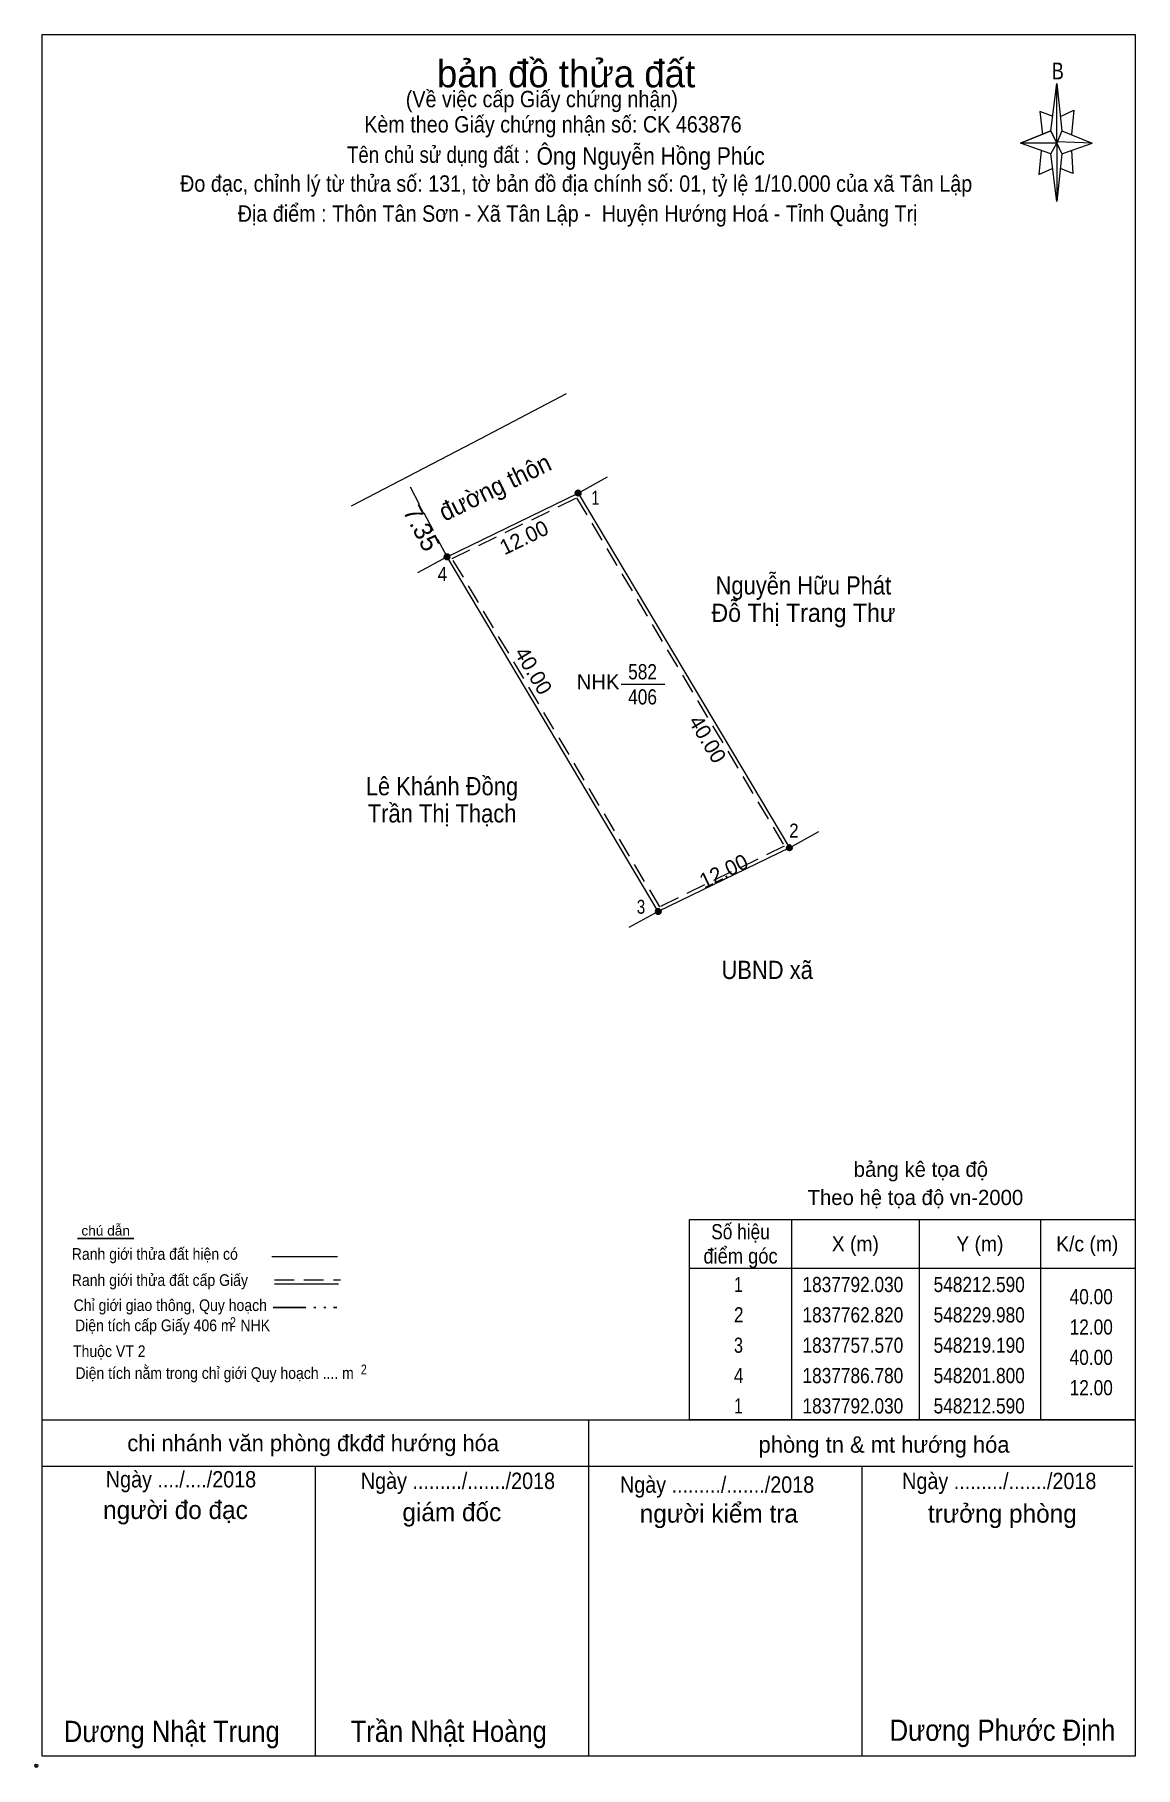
# Model space of a CAD drawing. Header units: metres. Extents: x 548125 to 548825, y 1837706 to 1837854.
# Drawn here: x 548323.9 to 548414.5, y 1837711.1 to 1837853.8 of the extents above; entities that cross this region are included whole.
import ezdxf
from ezdxf.enums import TextEntityAlignment as Align

# ---------------------------------------------------------------- set-up
doc = ezdxf.new("R2010")
doc.units = ezdxf.units.M
doc.header["$LTSCALE"] = 0.54
doc.header["$PDMODE"] = 32
doc.header["$PDSIZE"] = 0.27
doc.linetypes.add('DASH_DOUBLE_DOT', pattern=[9.2, 5, -1.2, 0.3, -1.2, 0.3, -1.2])
doc.linetypes.add('MEDIUM_DASHED', pattern=[4.5, 3, -1.5])
for name, color, linetype, lineweight in [('1', 7, 'Continuous', 13), ('10', 7, 'Continuous', 13), ('11', 7, 'Continuous', 25), ('27', 7, 'Continuous', 13), ('4', 7, 'Continuous', 13), ('63', 7, 'Continuous', 13)]:
    doc.layers.add(name, color=color, linetype=linetype, lineweight=lineweight)
doc.layers.add('36', color=7, linetype='Continuous')
doc.layers.add('9', color=7, linetype='Continuous')

msp = doc.modelspace()

# ---------------------------------------------------------------- texts
at = {"layer": '1'}
msp.add_text('NHK', height=1.25, dxfattribs=at).set_placement((548370.285, 1837799.85), align=Align.CENTER)
at = {"layer": '1', "width": 0.85}
for s, p in [('582', (548373.945, 1837800.68)), ('406', (548373.945, 1837798.61))]:
    msp.add_text(s, height=1.25, dxfattribs=at).set_placement(p, align=Align.CENTER)
at = {"layer": '10', "width": 0.95}
msp.add_text('đường thôn', height=1.5, rotation=25.946, dxfattribs=at).set_placement((548357.65, 1837813.65))
at = {"layer": '10'}
msp.add_text('7.35', height=1.5, rotation=297.665, dxfattribs=at).set_placement((548354.19, 1837814.52))
at = {"layer": '36'}
for s, width, p in [('Nguyễn Hữu Phát', 0.9, (548387.185, 1837807.67)), ('Đỗ Thị Trang Thư', 0.95, (548387.19, 1837805.41)), ('Lê Khánh Đồng', 0.9, (548357.43, 1837791.13)), ('Trần Thị Thạch', 0.9, (548357.445, 1837788.89)), ('UBND xã', 0.9, (548384.205, 1837776))]:
    msp.add_text(s, height=1.5, dxfattribs=dict(at, width=width)).set_placement(p, align=Align.CENTER)
at = {"layer": '4'}
for s, height, p in [('bản đồ thửa đất', 2.25, (548367.645, 1837849.44)), ('bảng kê tọa độ', 1.25, (548396.855, 1837759.7)), ('Theo hệ tọa độ vn-2000', 1.25, (548396.405, 1837757.38)), ('chi nhánh văn phòng đkđđ hướng hóa', 1.35, (548346.83, 1837737.1)), ('phòng tn & mt hướng hóa', 1.35, (548393.825, 1837736.98)), ('người đo đạc', 1.5, (548335.495, 1837731.52)), ('giám đốc', 1.5, (548358.245, 1837731.34)), ('người kiểm tra', 1.5, (548380.225, 1837731.22)), ('trưởng phòng', 1.5, (548403.565, 1837731.22))]:
    msp.add_text(s, height=height, dxfattribs=at).set_placement(p, align=Align.CENTER)
for s, height, width, p in [('B', 1.378, 0.8, (548408.13, 1837850.1)), ('(Về việc cấp Giấy chứng nhận)', 1.35, 0.9, (548365.655, 1837847.8)), ('Kèm theo Giấy chứng nhận số: CK 463876', 1.35, 0.9, (548366.57, 1837845.72)), ('Tên chủ sử dụng đất :', 1.35, 0.85, (548357.125, 1837843.22)), ('Đo đạc, chỉnh lý từ thửa số: 131, tờ bản đồ địa chính số: 01, tỷ lệ 1/10.000 của xã Tân Lập', 1.35, 0.9, (548368.48, 1837840.84)), ('Địa điểm : Thôn Tân Sơn - Xã Tân Lập -  Huyện Hướng Hoá - Tỉnh Quảng Trị ', 1.35, 0.9, (548368.825, 1837838.37)), ('chú dẫn', 0.7999, 1.05, (548329.75, 1837754.87)), ('Ranh giới thửa đất hiện có ', 0.96, 0.9, (548333.955, 1837752.87)), ('Ranh giới thửa đất cấp Giấy', 0.96, 0.9, (548334.21, 1837750.72)), ('Chỉ giới giao thông, Quy hoạch', 0.96, 0.9, (548335.07, 1837748.65)), ('Diện tích cấp Giấy 406 m  NHK', 0.96, 0.9, (548335.255, 1837746.99)), ('2', 0.8, 0.8, (548340.23, 1837747.34)), ('Thuộc VT 2', 0.96, 0.9, (548330.045, 1837744.86)), ('Diện tích nằm trong chỉ giới Quy hoạch .... m', 0.96, 0.9, (548338.715, 1837743.06)), ('2', 0.8, 0.8, (548351, 1837743.44)), ('Ngày ..../..../2018', 1.35, 0.9, (548335.95, 1837734.12)), ('Ngày ........./......./2018', 1.35, 0.9, (548358.75, 1837733.99)), ('Ngày ........./......./2018', 1.35, 0.9, (548403.31, 1837733.98)), ('Ngày ........./......./2018', 1.35, 0.9, (548380.08, 1837733.68)), ('Dương Nhật Trung', 1.75, 0.9, (548335.195, 1837713.15)), ('Trần Nhật Hoàng', 1.75, 0.9, (548357.99, 1837713.16)), ('Dương Phước Định', 1.75, 0.9, (548403.575, 1837713.25))]:
    msp.add_text(s, height=height, dxfattribs=dict(at, width=width)).set_placement(p, align=Align.CENTER)
at = {"layer": '4', "width": 0.9}
msp.add_text('Ông Nguyễn Hồng Phúc', height=1.44, dxfattribs=at).set_placement((548365.22, 1837843.07))
at = {"layer": '63'}
for s, rotation, p in [('12.00', 25.946, (548364.4566, 1837811.7977)), ('40.00', 300.767, (548364.4264, 1837801.0747)), ('40.00', 300.767, (548378.7564, 1837795.4347)), ('12.00', 25.946, (548380.8966, 1837784.3177))]:
    msp.add_text(s, height=1.25, rotation=rotation, dxfattribs=at).set_placement(p, align=Align.CENTER)
for s, width, p in [('Số hiệu', 0.85, (548382.01, 1837754.56)), ('điểm góc', 0.9, (548382.01, 1837752.56)), ('X (m)', 0.95, (548391.46, 1837753.56)), ('Y (m)', 0.95, (548401.715, 1837753.56)), ('K/c (m)', 0.95, (548410.555, 1837753.56)), (' 1', 0.75, (548381.66, 1837750.21)), ('1837792.030', 0.85, (548391.26, 1837750.21)), ('548212.590', 0.85, (548401.66, 1837750.21)), (' 2', 0.85, (548381.665, 1837747.71)), ('1837762.820', 0.85, (548391.26, 1837747.71)), ('548229.980', 0.85, (548401.66, 1837747.71)), (' 3', 0.8, (548381.655, 1837745.21)), ('1837757.570', 0.85, (548391.26, 1837745.21)), ('548219.190', 0.85, (548401.66, 1837745.21)), (' 4', 0.85, (548381.66, 1837742.71)), ('1837786.780', 0.85, (548391.26, 1837742.71)), ('548201.800', 0.85, (548401.66, 1837742.71)), (' 1', 0.75, (548381.66, 1837740.21)), ('1837792.030', 0.85, (548391.26, 1837740.21)), ('548212.590', 0.85, (548401.66, 1837740.21))]:
    msp.add_text(s, height=1.25, dxfattribs=dict(at, width=width)).set_placement(p, align=Align.CENTER)
at = {"layer": '63', "width": 0.85}
for s, p in [('40.00', (548412.66, 1837749.21)), ('12.00', (548412.66, 1837746.71)), ('40.00', (548412.66, 1837744.21)), ('12.00', (548412.66, 1837741.71))]:
    msp.add_text(s, height=1.25, dxfattribs=at).set_placement(p, align=Align.RIGHT)
at = {"layer": '9'}
for s, width, p in [('1', 0.75, (548370.06, 1837815.06)), ('4', 0.9, (548357.465, 1837808.78)), ('2', 0.9, (548386.405, 1837787.65)), ('3', 0.8, (548373.82, 1837781.37))]:
    msp.add_text(s, height=1.149, dxfattribs=dict(at, width=width)).set_placement(p, align=Align.CENTER)

# ---------------------------------------------------------------- hatches: boundary and pattern name
at = {"layer": '11'}
for points in [[(548368.8697, 1837816.02, 1), (548368.4103, 1837816.02, 1)], [(548358.0797, 1837810.77, 1), (548357.6203, 1837810.77, 1)], [(548386.2597, 1837786.81, 1), (548385.8003, 1837786.81, 1)], [(548375.4697, 1837781.56, 1), (548375.0103, 1837781.56, 1)], [(548375.4697, 1837781.56, 1), (548375.0103, 1837781.56, 1)]]:
    msp.add_hatch(color=256, dxfattribs=at).paths.add_polyline_path(points)

# ---------------------------------------------------------------- linework, layer by layer
at = {"layer": '1'}
msp.add_lwpolyline([(548368.64, 1837816.02), (548386.03, 1837786.81), (548375.24, 1837781.56), (548357.85, 1837810.77)], close=True, dxfattribs=at)
at = {"layer": '10'}
for p, q in [((548367.67, 1837824.2), (548360.61, 1837820.5)), ((548360.61, 1837820.5), (548349.97, 1837814.95))]:
    msp.add_line(p, q, dxfattribs=at)
at = {"layer": '10', "linetype": 'MEDIUM_DASHED'}
msp.add_line((548357.85, 1837810.77), (548354.44, 1837817.28), dxfattribs=at)
at = {"layer": '10'}
msp.add_lwpolyline([(548375.24, 1837781.56), (548357.85, 1837810.77), (548368.64, 1837816.02), (548386.03, 1837786.81)], close=True, dxfattribs=at)
at = {"layer": '10', "linetype": 'MEDIUM_DASHED'}
msp.add_lwpolyline([(548375.36, 1837781.95), (548358.27, 1837810.64), (548368.52, 1837815.63), (548385.61, 1837786.94)], close=True, dxfattribs=at)
at = {"layer": '11'}
for centre in [(548368.64, 1837816.02), (548357.85, 1837810.77), (548386.03, 1837786.81), (548375.24, 1837781.56), (548375.24, 1837781.56)]:
    msp.add_circle(centre, 0.2297, dxfattribs=at)
at = {"layer": '27'}
for p, q in [((548368.64, 1837816.02), (548371.06, 1837817.35)), ((548357.85, 1837810.77), (548355.43, 1837809.44)), ((548386.03, 1837786.81), (548388.45, 1837788.14)), ((548375.24, 1837781.56), (548372.82, 1837780.23))]:
    msp.add_line(p, q, dxfattribs=at)
at = {"layer": '4'}
for p, q in [((548407.56, 1837845.85), (548408.06, 1837849.75)), ((548408.46, 1837845.85), (548410.96, 1837844.85)), ((548407.56, 1837843.95), (548405.06, 1837844.85)), ((548408.46, 1837843.95), (548408.06, 1837840.05)), ((548409.26, 1837844.25), (548409.36, 1837842.35)), ((548409.36, 1837842.35), (548408.36, 1837842.75)), ((548343.44, 1837753.14), (548348.82, 1837753.14)), ((548343.64, 1837750.9), (548348.91, 1837750.9)), ((548324.51, 1837739.68), (548414.51, 1837739.68)), ((548324.51, 1837739.68), (548414.51, 1837739.68)), ((548324.51, 1837739.68), (548414.51, 1837739.68)), ((548369.51, 1837711.98), (548369.51, 1837739.68)), ((548324.51, 1837735.88), (548414.31, 1837735.88)), ((548347.01, 1837711.98), (548347.01, 1837735.88)), ((548392.01, 1837711.98), (548392.01, 1837735.88)), ((548414.51, 1837711.98), (548324.51, 1837711.98))]:
    msp.add_line(p, q, dxfattribs=at)
at = {"layer": '4', "lineweight": 25}
msp.add_line((548332.06, 1837754.63), (548327.44, 1837754.63), dxfattribs=at)
at = {"layer": '4', "linetype": 'MEDIUM_DASHED'}
msp.add_line((548343.64, 1837751.22), (548349.08, 1837751.22), dxfattribs=at)
at = {"layer": '4', "linetype": 'DASH_DOUBLE_DOT', "lineweight": 25}
msp.add_line((548343.54, 1837748.93), (548348.78, 1837748.93), dxfattribs=at)
at = {"layer": '4'}
for points in [[(548324.51, 1837853.78), (548414.51, 1837853.78), (548414.51, 1837711.98), (548324.51, 1837711.98)], [(548408.06, 1837849.75), (548408.46, 1837845.85), (548408.06, 1837844.85)], [(548408.06, 1837844.85), (548405.06, 1837844.85), (548407.56, 1837845.85), (548408.46, 1837843.95), (548410.96, 1837844.85), (548408.06, 1837844.95)], [(548408.06, 1837844.85), (548408.06, 1837840.05), (548407.56, 1837843.95)]]:
    msp.add_lwpolyline(points, close=True, dxfattribs=at)
for points in [[(548407.76, 1837847.05), (548406.66, 1837847.45), (548406.86, 1837845.55)], [(548408.36, 1837847.05), (548409.46, 1837847.55), (548409.26, 1837845.55)], [(548408.06, 1837844.85), (548407.56, 1837845.85), (548405.06, 1837844.85)], [(548406.76, 1837844.25), (548406.56, 1837842.25), (548407.66, 1837842.75)], [(548408.06, 1837844.85), (548408.46, 1837843.95), (548410.96, 1837844.85)]]:
    msp.add_lwpolyline(points, dxfattribs=at)
msp.add_point((548324.04, 1837711.2), dxfattribs=at)
at = {"layer": '63'}
for p, q in [((548372.18, 1837800.27), (548375.79, 1837800.27)), ((548386.21, 1837756.18), (548386.21, 1837739.68)), ((548396.71, 1837756.18), (548396.71, 1837739.68)), ((548406.71, 1837756.18), (548406.71, 1837739.68)), ((548377.81, 1837752.18), (548414.51, 1837752.18))]:
    msp.add_line(p, q, dxfattribs=at)
msp.add_lwpolyline([(548377.81, 1837756.18), (548414.51, 1837756.18), (548414.51, 1837739.68), (548377.81, 1837739.68)], close=True, dxfattribs=at)

msp.set_redraw_order([(e.dxf.handle, doc.entitydb.next_handle()) for e in msp.query("TEXT MTEXT ATTDEF DIMENSION ARC_DIMENSION")])  # texts and dimensions are drawn at this point

doc.saveas('drawing.dxf')
